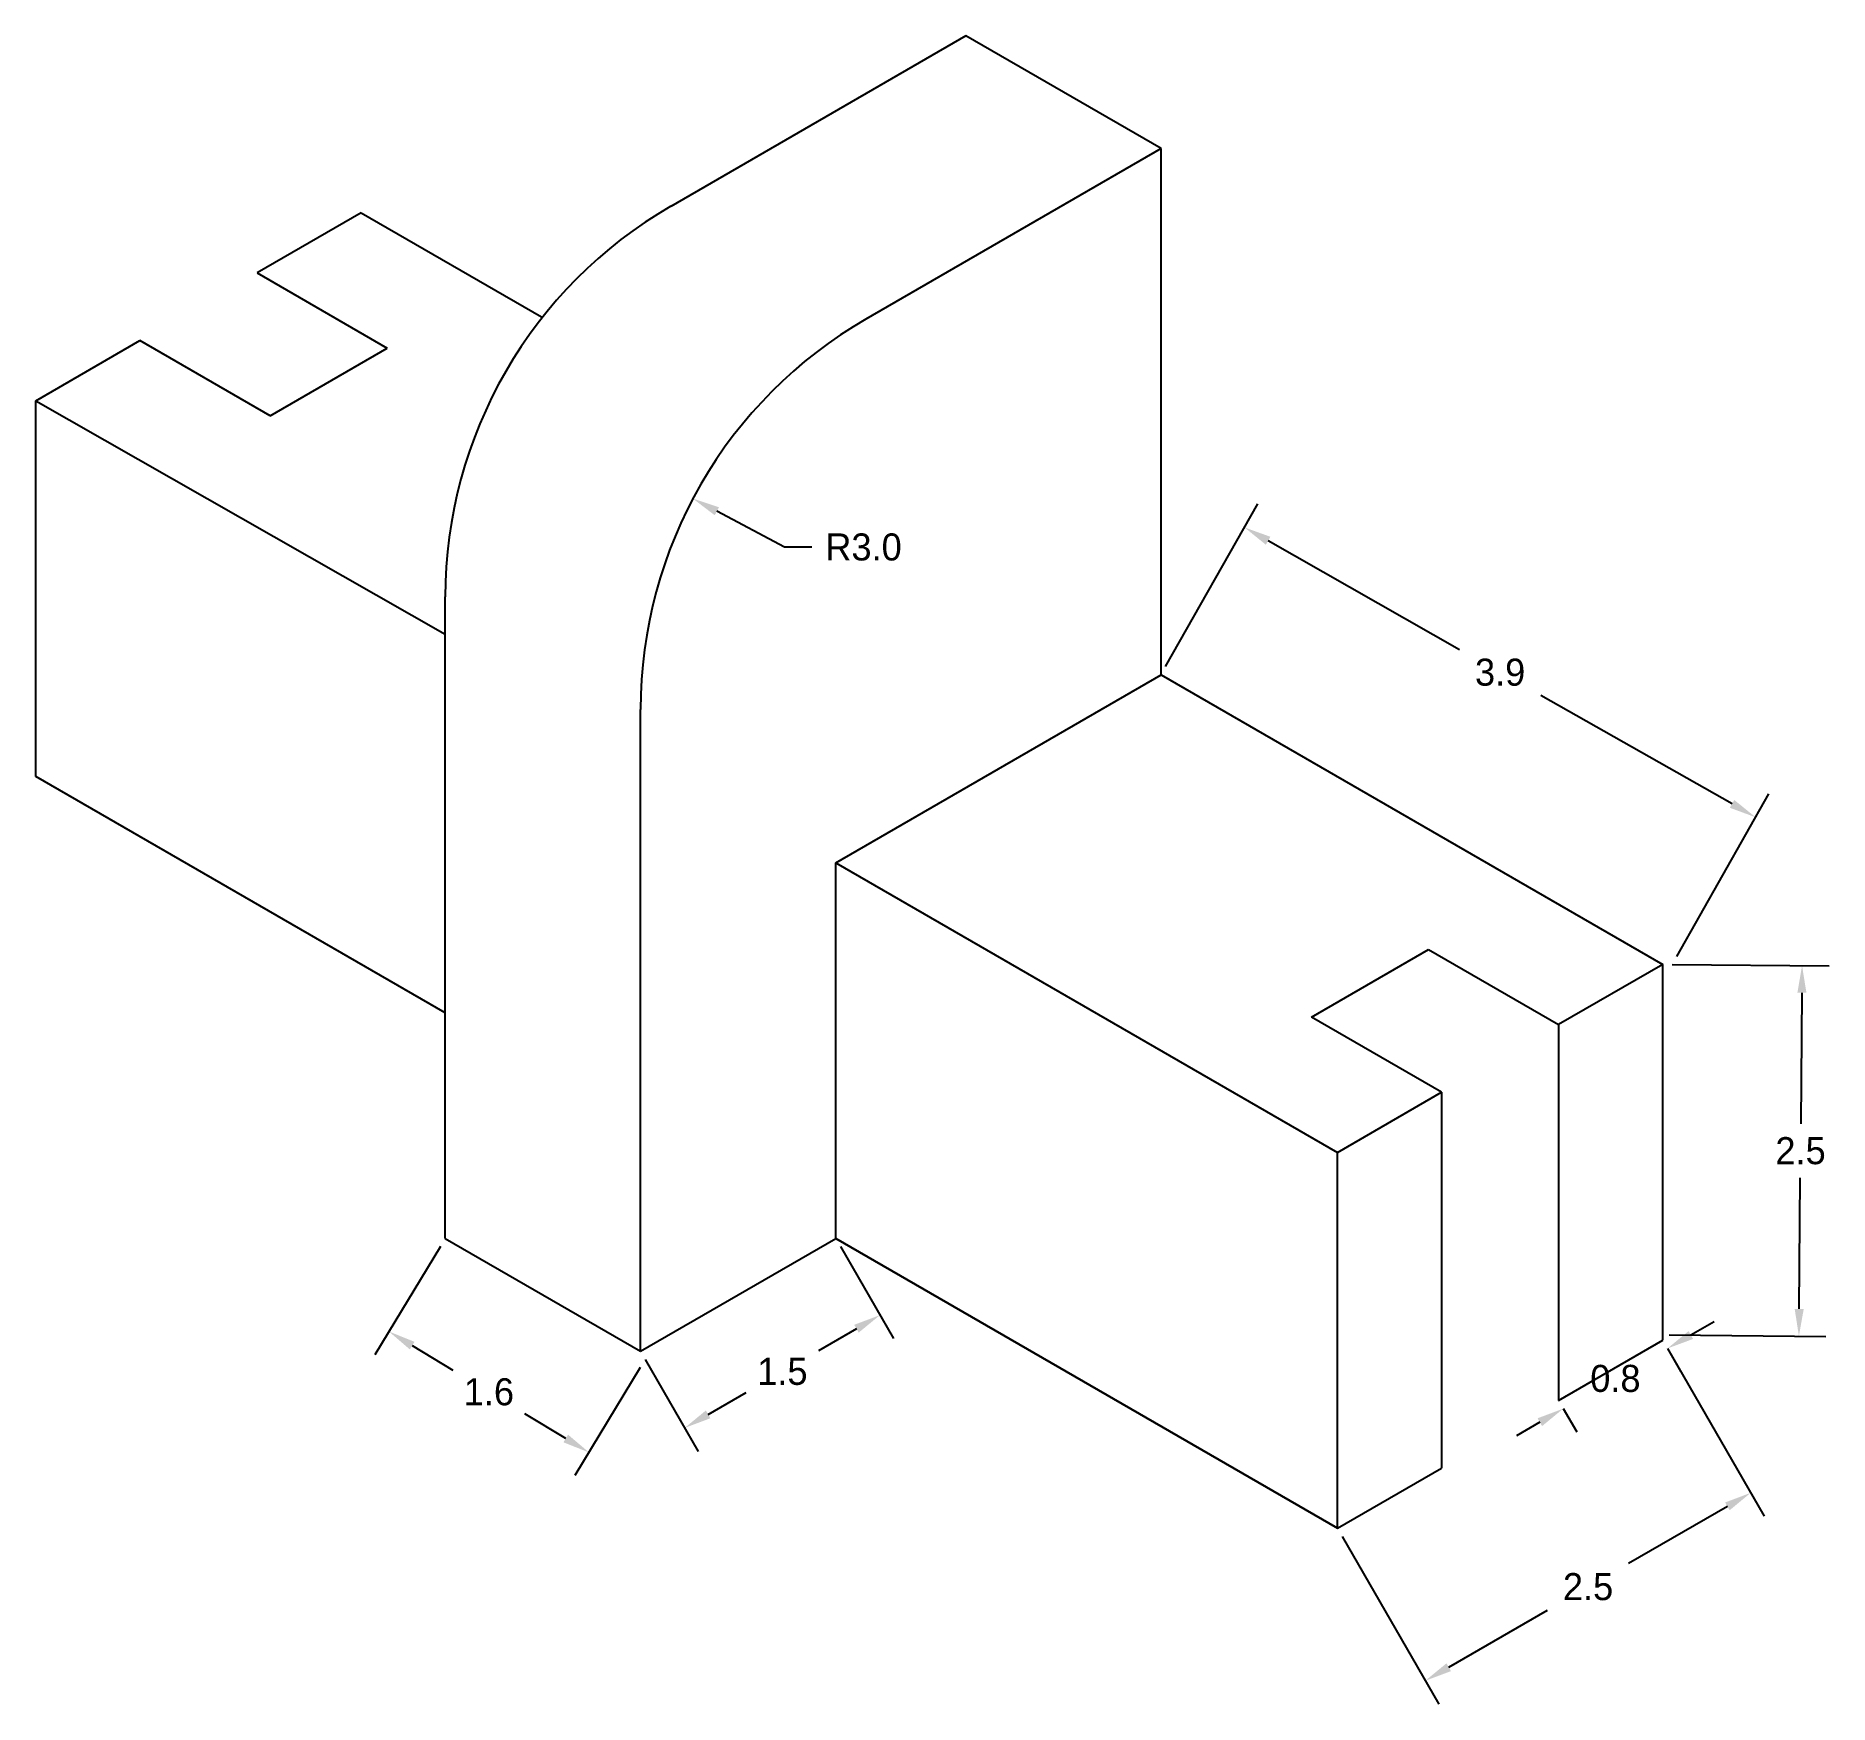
# Model space of a CAD drawing. Header units: inches. Extents: x 18.1 to 84.4, y 9.6 to 27.
# Drawn here: x 18.08 to 30.01, y 9.65 to 20.74 of the extents above; entities that cross this region are included whole.
import ezdxf

# ---------------------------------------------------------------- set-up
doc = ezdxf.new("R2010")
doc.units = ezdxf.units.IN
doc.header["$MEASUREMENT"] = 0
doc.dimstyles.get("Standard").update_dxf_attribs({"dimtxt": 0.18, "dimasz": 0.18, "dimexe": 0.18, "dimexo": 0.0625, "dimgap": 0.09, "dimtad": 0, "dimtih": 1, "dimtoh": 1, "dimdec": 1, "dimzin": 0, "dimdsep": 46, "dimtxsty": 'Standard', "dimcen": 0.09, "dimadec": 0, "dimazin": 0, "dimtfac": 1, "dimtdec": 1, "dimtofl": 0, "dimtmove": 0, "dimatfit": 3, "dimfxl": 1, "dimtolj": 1, "dimtzin": 0, "dimarcsym": 0})

msp = doc.modelspace()

# ---------------------------------------------------------------- blocks, each defined once
blk = doc.blocks.new('*D16')
at = {"color": 0, "lineweight": -2}
for p, q in [((23.435, 12.689), (23.788, 12.077)), ((23.542, 12.143), (23.289, 11.996)), ((22.136, 11.939), (22.489, 11.327)), ((22.555, 11.573), (22.809, 11.719))]:
    blk.add_line(p, q, dxfattribs=at)
at = {"color": 0}
for points in [[(23.527, 12.169), (23.557, 12.117), (23.698, 12.233)], [(22.54, 11.599), (22.57, 11.547), (22.399, 11.483)]]:
    blk.add_solid(points, dxfattribs=at)
at = {"layer": 'Defpoints', "color": 0}
for p in [(23.404, 12.743), (23.698, 12.233), (22.105, 11.993)]:
    blk.add_point(p, dxfattribs=at)
at = {"color": 0, "insert": (23.049, 11.858), "char_height": 0.18, "attachment_point": 5}
blk.add_mtext('\\A1;1.5', dxfattribs=at)
blk = doc.blocks.new('*D17')
at = {"color": 0, "lineweight": -2}
for p, q in [((20.773, 12.689), (20.338, 11.97)), ((20.585, 12.031), (20.856, 11.867)), ((22.103, 11.885), (21.668, 11.166)), ((21.608, 11.413), (21.336, 11.577))]:
    blk.add_line(p, q, dxfattribs=at)
at = {"color": 0}
for points in [[(20.601, 12.056), (20.57, 12.005), (20.431, 12.124)], [(21.623, 11.438), (21.592, 11.387), (21.762, 11.32)]]:
    blk.add_solid(points, dxfattribs=at)
at = {"layer": 'Defpoints', "color": 0}
for p in [(20.806, 12.743), (22.136, 11.939), (21.762, 11.32)]:
    blk.add_point(p, dxfattribs=at)
at = {"color": 0, "insert": (21.096, 11.722), "char_height": 0.18, "attachment_point": 5}
blk.add_mtext('\\A1;1.6', dxfattribs=at)
blk = doc.blocks.new('*D18')
at = {"color": 0, "lineweight": -2}
for p, q in [((28.938, 12.011), (29.582, 10.896)), ((29.337, 10.961), (28.68, 10.582)), ((26.773, 10.761), (27.417, 9.646)), ((27.483, 9.891), (28.14, 10.271))]:
    blk.add_line(p, q, dxfattribs=at)
at = {"color": 0}
for points in [[(29.322, 10.987), (29.352, 10.935), (29.492, 11.051)], [(27.468, 9.917), (27.498, 9.865), (27.327, 9.801)]]:
    blk.add_solid(points, dxfattribs=at)
at = {"layer": 'Defpoints', "color": 0}
for p in [(28.907, 12.066), (29.492, 11.051), (26.742, 10.816)]:
    blk.add_point(p, dxfattribs=at)
at = {"color": 0, "insert": (28.41, 10.426), "char_height": 0.18, "attachment_point": 5}
blk.add_mtext('\\A1;2.5', dxfattribs=at)
blk = doc.blocks.new('*D19')
at = {"color": 0, "lineweight": -2}
for p, q in [((29.094, 12.101), (29.25, 12.191)), ((28.938, 12.011), (29.028, 11.856)), ((28.245, 11.611), (28.335, 11.456)), ((28.089, 11.521), (27.934, 11.431))]:
    blk.add_line(p, q, dxfattribs=at)
at = {"color": 0}
for points in [[(29.079, 12.127), (29.109, 12.075), (28.938, 12.011)], [(28.074, 11.547), (28.104, 11.495), (28.245, 11.611)]]:
    blk.add_solid(points, dxfattribs=at)
at = {"layer": 'Defpoints', "color": 0}
for p in [(28.907, 12.066), (28.938, 12.011), (28.214, 11.666)]:
    blk.add_point(p, dxfattribs=at)
at = {"color": 0, "insert": (28.592, 11.811), "char_height": 0.18, "attachment_point": 5}
blk.add_mtext('\\A1;0.8', dxfattribs=at)
blk = doc.blocks.new('*D20')
at = {"color": 0, "lineweight": -2}
for p, q in [((28.969, 14.565), (30.014, 14.556)), ((29.833, 14.378), (29.825, 13.506)), ((29.815, 12.274), (29.822, 13.146)), ((28.949, 12.101), (29.993, 12.092))]:
    blk.add_line(p, q, dxfattribs=at)
at = {"color": 0}
for points in [[(29.803, 14.378), (29.863, 14.378), (29.834, 14.558)], [(29.785, 12.274), (29.845, 12.273), (29.813, 12.094)]]:
    blk.add_solid(points, dxfattribs=at)
at = {"layer": 'Defpoints', "color": 0}
for p in [(28.907, 14.566), (28.886, 12.101), (29.813, 12.094)]:
    blk.add_point(p, dxfattribs=at)
at = {"color": 0, "insert": (29.824, 13.326), "char_height": 0.18, "attachment_point": 5}
blk.add_mtext('\\A1;2.5', dxfattribs=at)
blk = doc.blocks.new('*D15')
at = {"color": 0, "lineweight": -2}
for p, q in [((25.599, 16.547), (26.213, 17.63)), ((26.281, 17.385), (27.555, 16.662)), ((29.369, 15.634), (28.095, 16.356)), ((29, 14.619), (29.614, 15.702))]:
    blk.add_line(p, q, dxfattribs=at)
at = {"color": 0}
for points in [[(26.296, 17.411), (26.266, 17.358), (26.124, 17.473)], [(29.383, 15.66), (29.354, 15.608), (29.525, 15.545)]]:
    blk.add_solid(points, dxfattribs=at)
at = {"layer": 'Defpoints', "color": 0}
for p in [(25.569, 16.493), (29.525, 15.545), (28.969, 14.565)]:
    blk.add_point(p, dxfattribs=at)
at = {"color": 0, "insert": (27.825, 16.509), "char_height": 0.18, "attachment_point": 5}
blk.add_mtext('\\A1;3.9', dxfattribs=at)
blk = doc.blocks.new('*D24')
at = {"color": 0, "lineweight": -2}
for p, q in [((23.064, 17.342), (22.613, 17.581)), ((23.244, 17.342), (23.064, 17.342))]:
    blk.add_line(p, q, dxfattribs=at)
at = {"color": 0}
blk.add_solid([(22.627, 17.607), (22.599, 17.554), (22.453, 17.665)], dxfattribs=at)
at = {"layer": 'Defpoints', "color": 0}
for p in [(22.453, 17.665), (25.105, 16.261)]:
    blk.add_point(p, dxfattribs=at)
at = {"color": 0, "insert": (23.589, 17.342), "char_height": 0.18, "attachment_point": 5}
blk.add_mtext('\\A1;R3.0', dxfattribs=at)

# ---------------------------------------------------------------- dimensions: what is measured, and where the dimension line sits
dim = msp.add_radius_dim(center=(25.105, 16.261), mpoint=(22.453, 17.665), dimstyle='Standard')
dim.commit()
dim.dimension.update_dxf_attribs({"geometry": '*D24', "text_midpoint": (23.589, 17.342), "dimtype": 164})
for p1, p2, distance, picture, middle in [((25.569, 16.493), (28.969, 14.565), 1.127, '*D15', (27.825, 16.509)), ((28.907, 14.566), (28.886, 12.101), 0.927, '*D20', (29.824, 13.326)), ((20.806, 12.743), (22.136, 11.939), -0.723, '*D17', (21.096, 11.722)), ((22.105, 11.993), (23.404, 12.743), -0.589, '*D16', (23.049, 11.858)), ((28.214, 11.666), (28.907, 12.066), -0.062, '*D19', (28.592, 11.811)), ((26.742, 10.816), (28.907, 12.066), -1.171, '*D18', (28.41, 10.426))]:
    dim = msp.add_aligned_dim(p1=p1, p2=p2, distance=distance, dimstyle='Standard')
    dim.commit()
    dim.dimension.update_dxf_attribs({"geometry": picture, "text_midpoint": middle})

# ---------------------------------------------------------------- linework, layer by layer
for p, q in [((24.27, 20.743), (22.306, 19.609)), ((25.569, 19.993), (24.27, 20.743)), ((25.569, 19.993), (23.605, 18.859)), ((25.569, 16.493), (25.569, 19.993)), ((20.247, 19.566), (19.554, 19.166)), ((20.247, 19.566), (21.446, 18.873)), ((19.554, 19.166), (20.42, 18.666)), ((18.082, 18.316), (18.774, 18.716)), ((19.64, 18.216), (18.774, 18.716)), ((19.64, 18.216), (20.42, 18.666)), ((18.082, 15.816), (18.082, 18.316)), ((18.082, 18.316), (20.806, 16.764)), ((20.806, 12.743), (20.806, 17.011)), ((23.404, 15.243), (25.569, 16.493)), ((25.569, 16.493), (28.907, 14.566)), ((22.105, 11.993), (22.105, 16.261)), ((20.806, 14.243), (18.082, 15.816)), ((23.404, 12.743), (23.404, 15.243)), ((23.404, 15.243), (26.742, 13.316)), ((26.569, 14.216), (27.348, 14.666)), ((27.348, 14.666), (28.214, 14.166)), ((28.907, 14.566), (28.214, 14.166)), ((28.907, 12.066), (28.907, 14.566)), ((27.435, 13.716), (26.569, 14.216)), ((28.214, 14.166), (28.214, 11.666)), ((26.742, 13.316), (27.435, 13.716)), ((27.435, 13.716), (27.435, 11.216)), ((26.742, 10.816), (26.742, 13.316)), ((20.806, 12.743), (22.105, 11.993)), ((22.105, 11.993), (23.404, 12.743)), ((23.404, 12.743), (26.742, 10.816)), ((26.742, 10.816), (23.404, 12.743)), ((28.214, 11.666), (28.907, 12.066)), ((26.742, 10.816), (27.435, 11.216))]:
    msp.add_line(p, q)
for centre in [(23.806, 17.011), (25.105, 16.261)]:
    msp.add_arc(centre, 3, 120, 180)

msp.set_redraw_order([(e.dxf.handle, doc.entitydb.next_handle()) for e in msp.query("TEXT MTEXT ATTDEF DIMENSION ARC_DIMENSION")])  # texts and dimensions are drawn at this point

doc.saveas('drawing.dxf')
